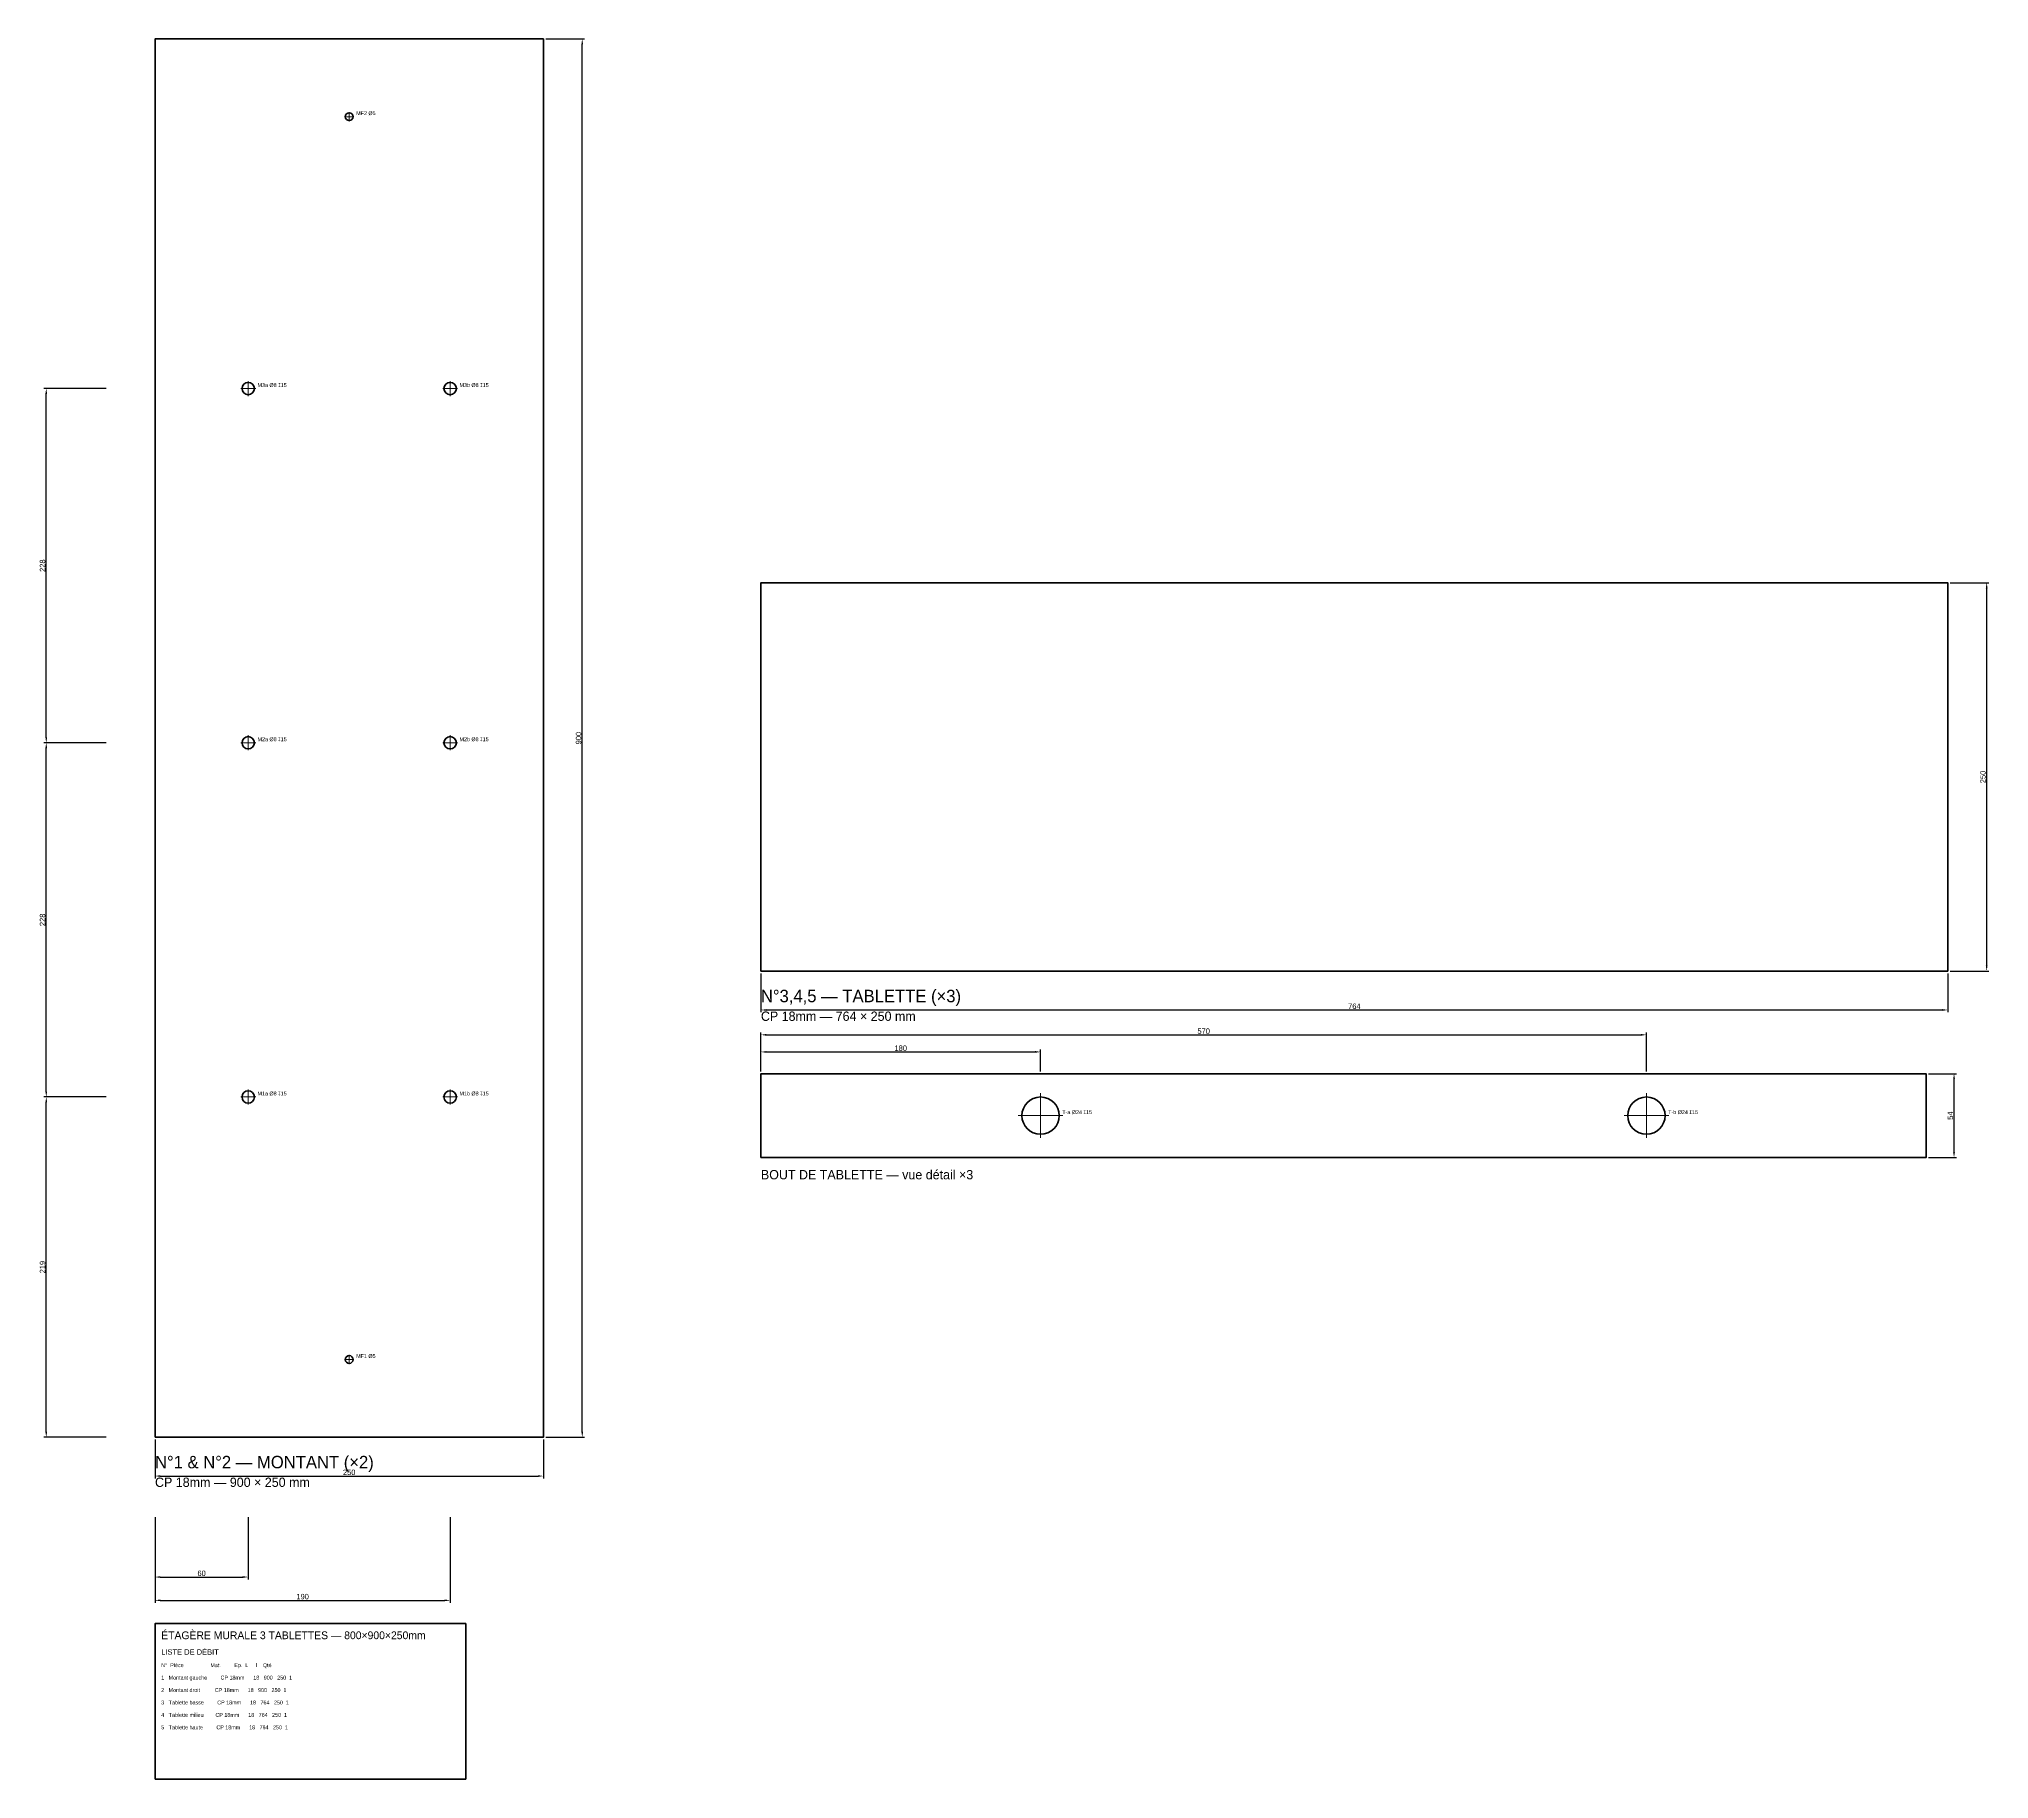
# Model space of a CAD drawing. Header units: millimetres. Extents: x -75 to 1180, y -220 to 900.
import ezdxf

# ---------------------------------------------------------------- set-up
doc = ezdxf.new("R2010")
doc.units = ezdxf.units.MM
for name, color, linetype, lineweight in [('ANNOTATION', 2, 'Continuous', 25), ('AXE', 1, 'Continuous', 18), ('CARTOUCHE', 7, 'Continuous', 70), ('CONTOUR', 7, 'Continuous', 50), ('COTATION', 3, 'Continuous', 18)]:
    doc.layers.add(name, color=color, linetype=linetype, lineweight=lineweight)
doc.dimstyles.new('ISO_WW', dxfattribs={"dimtxt": 3.5, "dimasz": 3.5, "dimexe": 1.5, "dimexo": 1.5, "dimtad": 1, "dimcen": 2.5, "dimclrd": 3, "dimazin": 3, "dimtfac": 1, "dimtmove": 0, "dimatfit": 3})

msp = doc.modelspace()

# ---------------------------------------------------------------- linework, layer by layer
at = {"layer": 'AXE'}
for p, q in [((122, 850), (128, 850)), ((125, 847), (125, 853)), ((60, 670.2), (60, 679.8)), ((190, 670.2), (190, 679.8)), ((55.2, 675), (64.8, 675)), ((185.2, 675), (194.8, 675)), ((55.2, 447), (64.8, 447)), ((60, 442.2), (60, 451.8)), ((185.2, 447), (194.8, 447)), ((190, 442.2), (190, 451.8)), ((55.2, 219), (64.8, 219)), ((60, 214.2), (60, 223.8)), ((185.2, 219), (194.8, 219)), ((190, 214.2), (190, 223.8)), ((570, 192.6), (570, 221.4)), ((960, 192.6), (960, 221.4)), ((555.6, 207), (584.4, 207)), ((945.6, 207), (974.4, 207)), ((125, 47), (125, 53)), ((122, 50), (128, 50))]:
    msp.add_line(p, q, dxfattribs=at)
at = {"layer": 'CARTOUCHE'}
msp.add_lwpolyline([(0, -220), (200, -220), (200, -120), (0, -120), (0, -220)], close=True, dxfattribs=at)
at = {"layer": 'CONTOUR'}
for points in [[(0, 0), (250, 0), (250, 900), (0, 900), (0, 0)], [(390, 300), (1154, 300), (1154, 550), (390, 550), (390, 300)], [(390, 180), (1140, 180), (1140, 234), (390, 234), (390, 180)]]:
    msp.add_lwpolyline(points, close=True, dxfattribs=at)
for centre, radius in [((125, 850), 2.5), ((60, 675), 4), ((190, 675), 4), ((60, 447), 4), ((190, 447), 4), ((60, 219), 4), ((190, 219), 4), ((570, 207), 12), ((960, 207), 12), ((125, 50), 2.5)]:
    msp.add_circle(centre, radius, dxfattribs=at)

# ---------------------------------------------------------------- texts
at = {"layer": 'ANNOTATION'}
for s, height, p in [('MF2 Ø5', 2.5, (129.5, 851)), ('M3a Ø8 ↧15', 2.5, (66, 676)), ('M3b Ø8 ↧15', 2.5, (196, 676)), ('M2a Ø8 ↧15', 2.5, (66, 448)), ('M2b Ø8 ↧15', 2.5, (196, 448)), ('N°3,4,5 — TABLETTE (×3)', 8, (390, 280)), ('CP 18mm — 764 × 250 mm', 6, (390, 268)), ('M1a Ø8 ↧15', 2.5, (66, 220)), ('M1b Ø8 ↧15', 2.5, (196, 220)), ('T-a Ø24 ↧15', 2.5, (584, 208)), ('T-b Ø24 ↧15', 2.5, (974, 208)), ('BOUT DE TABLETTE — vue détail ×3', 6, (390, 166)), ('MF1 Ø5', 2.5, (129.5, 51)), ('N°1 & N°2 — MONTANT (×2)', 8, (0, -20)), ('CP 18mm — 900 × 250 mm', 6, (0, -32)), ('ÉTAGÈRE MURALE 3 TABLETTES — 800×900×250mm', 5, (4, -130)), ('LISTE DE DÉBIT', 3.5, (4, -140)), ('N°  Pièce                  Mat.         Ep.  L     l    Qté', 2.5, (4, -148)), ('2   Montant droit          CP 18mm      18   900   250  1', 2.5, (4, -164)), ('1   Montant gauche         CP 18mm      18   900   250  1', 2.5, (4, -156)), ('3   Tablette basse         CP 18mm      18   764   250  1', 2.5, (4, -172)), ('4   Tablette milieu        CP 18mm      18   764   250  1', 2.5, (4, -180)), ('5   Tablette haute         CP 18mm      18   764   250  1', 2.5, (4, -188))]:
    msp.add_text(s, height=height, dxfattribs=at).set_placement(p)

# ---------------------------------------------------------------- dimensions: what is measured, and where the dimension line sits
at = {"layer": 'COTATION'}
for base, p1, p2 in [((275, 0), (250, 0), (250, 900)), ((-70, 447), (-30, 447), (-30, 675)), ((1179, 300), (1154, 300), (1154, 550)), ((-70, 219), (-30, 219), (-30, 447)), ((1158, 180), (1140, 180), (1140, 234)), ((-70, 0), (-30, 0), (-30, 219))]:
    msp.add_linear_dim(base=base, p1=p1, p2=p2, angle=90, dimstyle='ISO_WW', dxfattribs=at).render()
for base, p1, p2 in [((390, 275), (390, 300), (1154, 300)), ((390, 259), (390, 234), (960, 234)), ((390, 248), (390, 234), (570, 234)), ((0, -25), (0, 0), (250, 0)), ((0, -90), (0, -50), (60, -50)), ((0, -105), (0, -50), (190, -50))]:
    msp.add_linear_dim(base=base, p1=p1, p2=p2, dimstyle='ISO_WW', dxfattribs=at).render()

doc.saveas('drawing.dxf')
